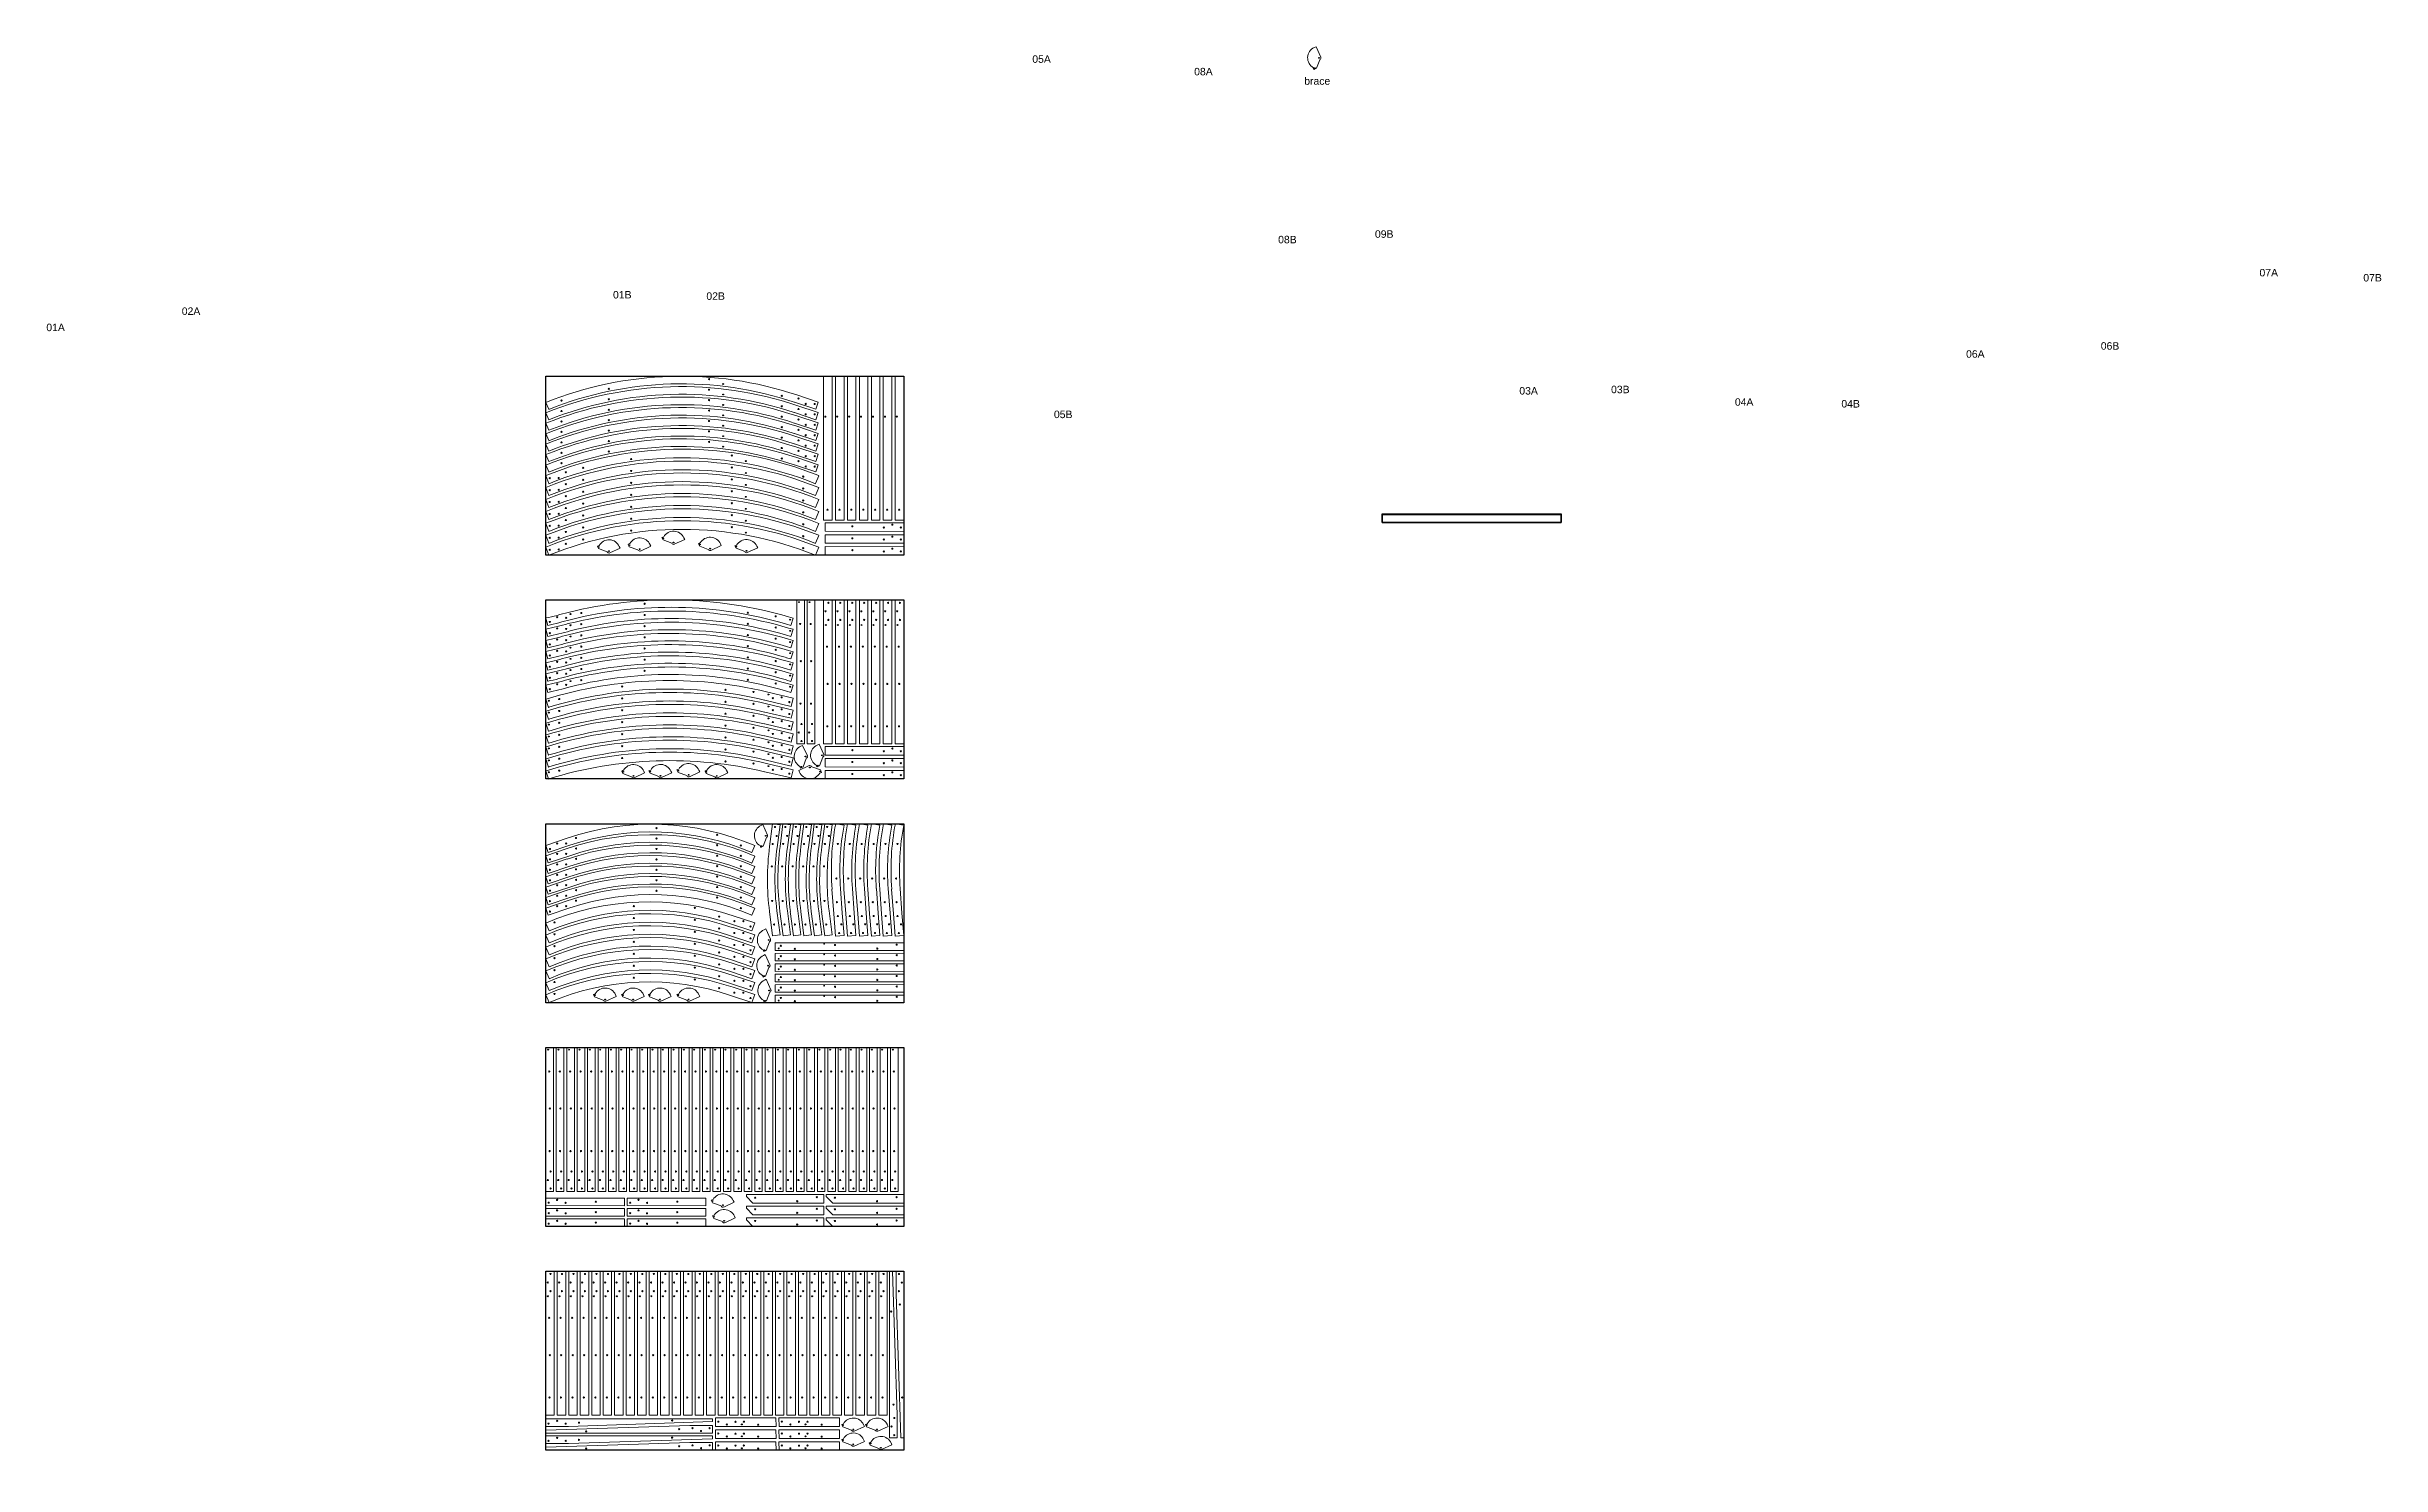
# Model space of a CAD drawing. Header units: millimetres. Extents: x -5533 to 28368, y -10878 to 14029.
# Drawn here: x -3409 to 12243, y -10878 to -1367 of the extents above; entities that cross this region are included whole.
import ezdxf

# ---------------------------------------------------------------- set-up
doc = ezdxf.new("R2010")
doc.units = ezdxf.units.MM
doc.layers.add('newTrack', color=7, linetype='Continuous', lineweight=20)
doc.layers.add('registration marking', color=7, linetype='Continuous', lineweight=20)
doc.styles.get("Standard").update_dxf_attribs({"font": 'arial.ttf'})

msp = doc.modelspace()

# ---------------------------------------------------------------- texts
at = {"char_height": 50, "attachment_point": 1}
for s, insert in [('05A', (3199, -1425)), ('08A', (4284, -1509)), ('brace', (5022, -1572)), ('08B', (4847, -2635)), ('09B', (5496, -2598)), ('07A', (11426, -2857)), ('07B', (12122, -2891)), ('02A', (-2503, -3115)), ('01B', (388, -3005)), ('02B', (1014, -3014)), ('01A', (-3411, -3224)), ('06A', (9459, -3402)), ('06B', (10362, -3348)), ('03A', (6464, -3649)), ('03B', (7079, -3640)), ('04A', (7909, -3724)), ('04B', (8623, -3736)), ('05B', (3344, -3807))]:
    msp.add_mtext_dynamic_manual_height_columns(s, width=168.92, gutter_width=12.5, heights=[0], dxfattribs=dict(at, insert=insert))

# ---------------------------------------------------------------- blocks, each defined once
blk = doc.blocks.new('bracev1')
at = {"color": 7, "linetype": 'Continuous', "lineweight": 5, "transparency": 33554687}
for p, q in [((-20, 75), (-32, 69)), ((12, 5), (-20, 75)), ((-38, -66), (-33, -78)), ((-33, -78), (-17, -70)), ((-17, -70), (5, -12))]:
    blk.add_line(p, q, dxfattribs=at)
for centre in [(0, 0), (-28, -69)]:
    blk.add_circle(centre, 2.5)
for radius, start, end in [(76.2, 114.4623, 240.1477), (12.7, 294.4623, 24.4623)]:
    blk.add_arc((0, 0), radius, start, end, dxfattribs=at)
blk = doc.blocks.new('01A')
at = {"layer": 'newTrack'}
for p, q in [((0, 19), (965, 51)), ((0, 0), (0, 19)), ((1118, 0), (0, 0)), ((965, 51), (1118, 51)), ((1118, 51), (1118, 0))]:
    blk.add_line(p, q, dxfattribs=at)
for centre in [(984, 32), (1041, 13), (1099, 32)]:
    blk.add_circle(centre, 4, dxfattribs=at)
at = {"layer": 'registration marking', "color": 7, "transparency": 33554687}
for centre in [(271, 11), (895, 26)]:
    blk.add_circle(centre, 4, dxfattribs=at)
blk = doc.blocks.new('*U47')
for p, rotation in [((-40, 559), 270), ((55, -559), 89.99999999999999)]:
    blk.add_blockref('01A', p, dxfattribs=dict(rotation=rotation))
blk = doc.blocks.new('*U48')
at = {"color": 0, "linetype": 'ByBlock', "lineweight": -2, "transparency": 16777216}
blk.add_blockref('*U47', (0, 0), dxfattribs=at)
blk = doc.blocks.new('01B')
at = {"layer": 'newTrack'}
for p, q in [((0, 0), (0, 57)), ((0, 57), (965, 57)), ((965, 0), (0, 0)), ((965, 57), (965, 0)), ((965, 0), (965, 57))]:
    blk.add_line(p, q, dxfattribs=at)
at = {"layer": 'registration marking', "color": 7, "transparency": 33554687}
for centre in [(271, 11), (895, 26)]:
    blk.add_circle(centre, 4, dxfattribs=at)
blk = doc.blocks.new('*U49')
at = {"rotation": 270.0000000505074}
blk.add_blockref('01B', (-29, 483), dxfattribs=at)
blk = doc.blocks.new('*U50')
at = {"color": 0, "linetype": 'ByBlock', "lineweight": -2, "transparency": 16777216}
for p in [(0, 0), (80, 0), (160, 0), (240, 0), (320, 0), (400, 0), (480, 0)]:
    blk.add_blockref('*U49', p, dxfattribs=at)
blk = doc.blocks.new('02B')
blk.add_circle((1133, 415), 3)
at = {"layer": 'newTrack'}
for p, q in [((965, 457), (1930, 457)), ((965, 400), (965, 457)), ((1930, 400), (965, 400)), ((1930, 457), (1930, 400))]:
    blk.add_line(p, q, dxfattribs=at)
for centre in [(984, 432), (1041, 413), (1099, 432)]:
    blk.add_circle(centre, 4, dxfattribs=at)
at = {"layer": 'registration marking', "color": 7, "transparency": 33554687}
for centre in [(1278, 423), (1528, 427), (1812, 425)]:
    blk.add_circle(centre, 4, dxfattribs=at)
blk = doc.blocks.new('*U51')
at = {"rotation": 270}
blk.add_blockref('02B', (-429, 1448), dxfattribs=at)
blk = doc.blocks.new('*U52')
at = {"color": 0, "linetype": 'ByBlock', "lineweight": -2, "transparency": 16777216}
for p in [(0, 0), (80, 0), (160, 0), (240, 0), (320, 0), (400, 0), (480, 0)]:
    blk.add_blockref('*U51', p, dxfattribs=at)
blk = doc.blocks.new('02A')
blk.add_circle((15, 15), 3)
at = {"layer": 'newTrack'}
for p, q in [((0, 0), (0, 51)), ((0, 51), (965, 51)), ((965, 0), (0, 0)), ((965, 51), (965, 0))]:
    blk.add_line(p, q, dxfattribs=at)
for centre in [(832, 32), (889, 13), (946, 32)]:
    blk.add_circle(centre, 4, dxfattribs=at)
at = {"layer": 'registration marking', "color": 7, "transparency": 33554687}
for centre in [(161, 23), (410, 27), (695, 25)]:
    blk.add_circle(centre, 4, dxfattribs=at)
blk = doc.blocks.new('*U53')
at = {"rotation": 270}
blk.add_blockref('02A', (-25, 483), dxfattribs=at)
blk = doc.blocks.new('*U54')
at = {"color": 0, "linetype": 'ByBlock', "lineweight": -2, "transparency": 16777216}
for p in [(0, 0), (70, 0)]:
    blk.add_blockref('*U53', p, dxfattribs=at)
blk = doc.blocks.new('03B')
for centre in [(1591, 393), (167, 15)]:
    blk.add_circle(centre, 3)
at = {"layer": 'newTrack'}
for p, q in [((1612, 388), (1583, 437)), ((0, 57), (0, 0)), ((183, 57), (0, 57)), ((0, 0), (183, 0))]:
    blk.add_line(p, q, dxfattribs=at)
for centre in [(19, 32), (76, 13), (133, 32)]:
    blk.add_circle(centre, 4, dxfattribs=at)
for centre, radius, start, end in [((185, 2818), 2761, 269.974, 300.3636), ((185, 2818), 2818, 269.974, 300.3828), ((2884, -1632), 2445, 122.1753, 122.2395), ((2884, -1632), 2387, 122.2173, 122.2617)]:
    blk.add_arc(centre, radius, start, end, dxfattribs=at)
at = {"layer": 'registration marking', "color": 7, "transparency": 33554687}
for centre in [(1525, 366), (1134, 187), (268, 21), (454, 50)]:
    blk.add_circle(centre, 4, dxfattribs=at)
blk = doc.blocks.new('*U55')
at = {"rotation": 256.7354387050403}
blk.add_blockref('03B', (-28, 835), dxfattribs=at)
blk = doc.blocks.new('*U56')
at = {"color": 0, "linetype": 'ByBlock', "lineweight": -2, "transparency": 16777216}
for p in [(0, 0), (80, 0), (160, 0), (240, 0), (320, 0), (400, 0), (480, 0)]:
    blk.add_blockref('*U55', p, dxfattribs=at)
blk = doc.blocks.new('03A')
for centre in [(1439, 393), (15, 15)]:
    blk.add_circle(centre, 3)
at = {"layer": 'newTrack'}
for p, q in [((1591, 465), (1565, 509)), ((31, 51), (0, 51)), ((0, 51), (0, 0)), ((0, 0), (31, 0))]:
    blk.add_line(p, q, dxfattribs=at)
for centre in [(1558, 483), (1460, 425), (1519, 438)]:
    blk.add_circle(centre, 4, dxfattribs=at)
for centre, radius, start, end in [((2732, -1632), 2438, 118.5979, 122.242), ((32, 2818), 2768, 269.974, 300.3657), ((32, 2818), 2818, 269.974, 300.3828), ((2732, -1632), 2387, 118.5591, 122.2617)]:
    blk.add_arc(centre, radius, start, end, dxfattribs=at)
at = {"layer": 'registration marking', "color": 7, "transparency": 33554687}
for centre in [(1372, 366), (1372, 366), (982, 187), (982, 187), (115, 21), (115, 21), (301, 50), (301, 50)]:
    blk.add_circle(centre, 4, dxfattribs=at)
blk = doc.blocks.new('*U57')
at = {"rotation": 253.6821840787339}
blk.add_blockref('03A', (-21, 835), dxfattribs=at)
blk = doc.blocks.new('*U58')
at = {"color": 0, "linetype": 'ByBlock', "lineweight": -2, "transparency": 16777216}
for p in [(0, 0), (75, 0), (150, 0), (225, 0), (300, 0), (375, 0), (450, 0)]:
    blk.add_blockref('*U57', p, dxfattribs=at)
blk = doc.blocks.new('04A')
blk.add_circle((1141, 305), 3)
at = {"layer": 'newTrack'}
for p, q in [((1629, 240), (1778, 209)), ((1788, 259), (1639, 290)), ((1778, 209), (1788, 259)), ((-26, 44), (0, 0))]:
    blk.add_line(p, q, dxfattribs=at)
for centre in [(1654, 267), (1706, 237), (1766, 244)]:
    blk.add_circle(centre, 4, dxfattribs=at)
for radius, end in [(2438, 118.5973), (2387, 118.5585)]:
    blk.add_arc((1141, -2097), radius, 78.2203, end, dxfattribs=at)
at = {"layer": 'registration marking', "color": 7, "transparency": 33554687}
for centre in [(1043, 326), (383, 183), (1540, 272), (77, 68)]:
    blk.add_circle(centre, 4, dxfattribs=at)
blk = doc.blocks.new('*U59')
at = {"rotation": 83.29266201058093}
blk.add_blockref('04A', (67, -895), dxfattribs=at)
blk = doc.blocks.new('*U60')
at = {"color": 0, "linetype": 'ByBlock', "lineweight": -2, "transparency": 16777216}
for p in [(0, 0), (70, 0), (140, 0), (210, 0), (280, 0), (350, 0), (420, 0)]:
    blk.add_blockref('*U59', p, dxfattribs=at)
blk = doc.blocks.new('04B')
blk.add_circle((1273, 383), 3)
at = {"layer": 'newTrack'}
for p, q in [((1772, 373), (1760, 317)), ((0, 0), (-29, 49))]:
    blk.add_line(p, q, dxfattribs=at)
for centre in [(0, 37), (59, 49), (99, 95)]:
    blk.add_circle(centre, 4, dxfattribs=at)
for radius, end in [(2445, 122.1753), (2387, 122.2173)]:
    blk.add_arc((1273, -2020), radius, 78.22, end, dxfattribs=at)
at = {"layer": 'registration marking', "color": 7, "transparency": 33554687}
for centre in [(1175, 403), (1671, 349), (515, 260), (209, 145)]:
    blk.add_circle(centre, 4, dxfattribs=at)
blk = doc.blocks.new('*U61')
at = {"rotation": 79.78132304152058}
blk.add_blockref('04B', (54, -895), dxfattribs=at)
blk = doc.blocks.new('*U62')
at = {"color": 0, "linetype": 'ByBlock', "lineweight": -2, "transparency": 16777216}
for p in [(0, 0), (80, 0), (160, 0), (240, 0), (320, 0), (400, 0), (480, 0)]:
    blk.add_blockref('*U61', p, dxfattribs=at)
blk = doc.blocks.new('06A')
at = {"layer": 'newTrack'}
for p, q in [((1217, 239), (1349, 315)), ((1349, 315), (1374, 271)), ((1374, 271), (1242, 195)), ((0, 0), (10, 50)), ((10, 50), (11, 50))]:
    blk.add_line(p, q, dxfattribs=at)
for centre in [(1243, 232), (1302, 244), (1342, 289)]:
    blk.add_circle(centre, 4, dxfattribs=at)
for radius, start in [(1748, 257.8453), (1697, 257.8397)]:
    blk.add_arc((368, 1709), radius, start, 300, dxfattribs=at)
at = {"layer": 'registration marking', "color": 7, "transparency": 33554687}
for centre in [(1185, 183), (92, 17), (669, 13), (261, -22)]:
    blk.add_circle(centre, 4, dxfattribs=at)
blk = doc.blocks.new('*U63')
at = {"rotation": 258.780268247602}
blk.add_blockref('06A', (-2, 701), dxfattribs=at)
blk = doc.blocks.new('*U64')
at = {"color": 0, "linetype": 'ByBlock', "lineweight": -2, "transparency": 16777216}
for p in [(0, 0), (70, 0), (140, 0), (210, 0), (280, 0), (350, 0), (420, 0)]:
    blk.add_blockref('*U63', p, dxfattribs=at)
blk = doc.blocks.new('06B')
at = {"layer": 'newTrack'}
for p, q in [((1363, 213), (1391, 164)), ((0, 0), (12, 56)), ((149, -31), (0, 0)), ((12, 56), (161, 25))]:
    blk.add_line(p, q, dxfattribs=at)
for centre in [(25, 27), (77, -3), (137, 4)]:
    blk.add_circle(centre, 4, dxfattribs=at)
for radius, start in [(1748, 257.8453), (1691, 257.839)]:
    blk.add_arc((517, 1678), radius, start, 300, dxfattribs=at)
at = {"layer": 'registration marking', "color": 7, "transparency": 33554687}
for centre in [(1334, 152), (242, -14), (410, -53), (818, -18)]:
    blk.add_circle(centre, 4, dxfattribs=at)
blk = doc.blocks.new('*U65')
at = {"rotation": 263.3529038191884}
blk.add_blockref('06B', (9, 699), dxfattribs=at)
blk = doc.blocks.new('*U66')
at = {"color": 0, "linetype": 'ByBlock', "lineweight": -2, "transparency": 16777216}
for p in [(0, 0), (80, 0), (160, 0), (240, 0), (320, 0), (400, 0), (480, 0)]:
    blk.add_blockref('*U65', p, dxfattribs=at)
blk = doc.blocks.new('07A')
at = {"layer": 'newTrack'}
for p, q in [((521, 293), (668, 333)), ((668, 333), (681, 284)), ((681, 284), (534, 244)), ((-25, 44), (117, 126)), ((0, 0), (-25, 44)), ((142, 82), (0, 0))]:
    blk.add_line(p, q, dxfattribs=at)
for centre in [(655, 310), (544, 280), (604, 276)]:
    blk.add_circle(centre, 4, dxfattribs=at)
for radius in [1676, 1626]:
    blk.add_arc((955, -1326), radius, 105, 120, dxfattribs=at)
at = {"layer": 'registration marking', "color": 7, "transparency": 33554687}
for centre in [(403, 228), (49, 64), (190, 136)]:
    blk.add_circle(centre, 4, dxfattribs=at)
blk = doc.blocks.new('*U68')
at = {"rotation": 67.38368252924118}
blk.add_blockref('07A', (28, -367), dxfattribs=at)
blk = doc.blocks.new('*U69')
at = {"color": 0, "linetype": 'ByBlock', "lineweight": -2, "transparency": 16777216}
for p in [(0, 0), (70, 0), (140, 0), (210, 0), (280, 0), (350, 0)]:
    blk.add_blockref('*U68', p, dxfattribs=at)
blk = doc.blocks.new('07B')
at = {"layer": 'newTrack'}
for p, q in [((651, 376), (666, 321)), ((102, 125), (245, 208)), ((274, 158), (131, 76)), ((-29, 49), (102, 125)), ((0, 0), (-29, 49)), ((131, 76), (0, 0))]:
    blk.add_line(p, q, dxfattribs=at)
for centre in [(1, 37), (60, 49), (100, 94)]:
    blk.add_circle(centre, 4, dxfattribs=at)
for radius in [1683, 1626]:
    blk.add_arc((1087, -1250), radius, 105, 120, dxfattribs=at)
at = {"layer": 'registration marking', "color": 7, "transparency": 33554687}
for centre in [(322, 212), (535, 304), (181, 140)]:
    blk.add_circle(centre, 4, dxfattribs=at)
blk = doc.blocks.new('*U70')
at = {"rotation": 64.29803953119514}
blk.add_blockref('07B', (31, -369), dxfattribs=at)
blk = doc.blocks.new('*U71')
at = {"color": 0, "linetype": 'ByBlock', "lineweight": -2, "transparency": 16777216}
for p in [(0, 0), (80, 0), (160, 0), (240, 0), (320, 0), (400, 0)]:
    blk.add_blockref('*U70', p, dxfattribs=at)
blk = doc.blocks.new('08A')
blk.add_circle((20, 20), 3)
at = {"color": 7, "linetype": 'Continuous', "lineweight": 5, "transparency": 33554687}
blk.add_circle((307, 128), 2.5, dxfattribs=at)
at = {"layer": 'newTrack', "color": 7, "linetype": 'Continuous', "lineweight": 5, "transparency": 33554687}
for p, q in [((-13, 49), (821, 273)), ((834, 224), (0, 0)), ((821, 273), (834, 224)), ((0, 0), (-13, 49))]:
    blk.add_line(p, q, dxfattribs=at)
at = {"layer": 'registration marking', "color": 7, "linetype": 'Continuous', "lineweight": 5, "transparency": 33554687}
for centre in [(659, 190), (778, 249), (29, 41), (29, 41), (125, 45), (379, 140)]:
    blk.add_circle(centre, 4, dxfattribs=at)
blk = doc.blocks.new('*U72')
at = {"rotation": 75.0000000000034}
blk.add_blockref('08A', (25.4, -431.8), dxfattribs=at)
blk = doc.blocks.new('*U73')
at = {"color": 0, "linetype": 'ByBlock', "lineweight": -2, "transparency": 16777216}
for p in [(0, 0), (70, 0), (140, 0), (210, 0), (280, 0), (350, 0)]:
    blk.add_blockref('*U72', p, dxfattribs=at)
blk = doc.blocks.new('05B')
at = {"layer": 'newTrack'}
for p, q in [((12, 56), (0, 0)), ((527, -52), (12, 56)), ((0, 0), (516, -108)), ((516, -108), (527, -52))]:
    blk.add_line(p, q, dxfattribs=at)
for centre in [(25, 27), (77, -3), (137, 4)]:
    blk.add_circle(centre, 4, dxfattribs=at)
at = {"layer": 'registration marking', "color": 7, "transparency": 33554687}
blk.add_circle((342, -47), 4, dxfattribs=at)
blk = doc.blocks.new('*U76')
at = {"rotation": 281.7797198083214}
blk.add_blockref('05B', (-29, 263), dxfattribs=at)
blk = doc.blocks.new('*U77')
at = {"color": 0, "linetype": 'ByBlock', "lineweight": -2, "transparency": 16777216}
for p in [(0, 0), (80, 0), (160, 0)]:
    blk.add_blockref('*U76', p, dxfattribs=at)
blk = doc.blocks.new('08B')
blk.add_circle((167, 59), 3)
at = {"color": 7, "linetype": 'Continuous', "lineweight": 5, "transparency": 33554687}
blk.add_circle((176, 80), 4, dxfattribs=at)
at = {"layer": 'newTrack', "color": 7, "linetype": 'Continuous', "lineweight": 5, "transparency": 33554687}
for p, q in [((-15, 55), (377, 160)), ((377, 160), (392, 105)), ((0, 0), (-15, 55)), ((392, 105), (0, 0))]:
    blk.add_line(p, q, dxfattribs=at)
at = {"layer": 'newTrack'}
for centre in [(10, 36), (70, 32), (121, 65)]:
    blk.add_circle(centre, 4, dxfattribs=at)
at = {"layer": 'registration marking', "color": 7, "linetype": 'Continuous', "lineweight": 5, "transparency": 33554687}
for centre in [(176, 80), (273, 85)]:
    blk.add_circle(centre, 4, dxfattribs=at)
blk = doc.blocks.new('*U79')
at = {"rotation": 75.00000000000378}
blk.add_blockref('08B', (29, -203), dxfattribs=at)
blk = doc.blocks.new('*U80')
at = {"color": 0, "linetype": 'ByBlock', "lineweight": -2, "transparency": 16777216}
for p in [(0, 0), (80, 0), (160, 0)]:
    blk.add_blockref('*U79', p, dxfattribs=at)
blk = doc.blocks.new('09B')
at = {"layer": 'newTrack', "color": 7, "linetype": 'Continuous', "lineweight": 5, "transparency": 33554687}
for p, q in [((-517, -79), (-15, 55)), ((0, 0), (-460, -123)), ((-15, 55), (0, 0)), ((0, 0), (-15, 55)), ((-513, -92), (-517, -79)), ((-460, -123), (-513, -92))]:
    blk.add_line(p, q, dxfattribs=at)
at = {"layer": 'registration marking', "color": 7, "linetype": 'Continuous', "lineweight": 5, "transparency": 33554687}
for centre in [(-56, 26), (-455, -84), (-176, -34)]:
    blk.add_circle(centre, 4, dxfattribs=at)
blk = doc.blocks.new('*U81')
at = {"rotation": 75.0000000000033}
blk.add_blockref('09B', (34, 258), dxfattribs=at)
blk = doc.blocks.new('*U82')
at = {"color": 0, "linetype": 'ByBlock', "lineweight": -2, "transparency": 16777216}
for p in [(0, 0), (78, 0), (156, 0)]:
    blk.add_blockref('*U81', p, dxfattribs=at)
blk = doc.blocks.new('*U194')
at = {"rotation": 270}
blk.add_blockref('02A', (-25, 483), dxfattribs=at)
blk = doc.blocks.new('*U195')
at = {"color": 0, "linetype": 'ByBlock', "lineweight": -2, "transparency": 16777216}
for p in [(0, 0), (70, 0), (140, 0), (210, 0), (280, 0), (350, 0), (420, 0), (490, 0), (560, 0), (630, 0), (700, 0), (770, 0), (840, 0), (910, 0), (980, 0), (1050, 0), (1120, 0), (1190, 0), (1260, 0), (1330, 0), (1400, 0), (1470, 0), (1540, 0), (1610, 0), (1680, 0), (1750, 0), (1820, 0), (1890, 0), (1960, 0), (2030, 0), (2100, 0), (2170, 0), (2240, 0), (2310, 0)]:
    blk.add_blockref('*U194', p, dxfattribs=at)
blk = doc.blocks.new('*U198')
at = {"rotation": 270}
blk.add_blockref('02B', (-429, 1448), dxfattribs=at)
blk = doc.blocks.new('*U199')
at = {"color": 0, "linetype": 'ByBlock', "lineweight": -2, "transparency": 16777216}
for p in [(0, 0), (77, 0), (154, 0), (231, 0), (308, 0), (385, 0), (462, 0), (539, 0), (616, 0), (693, 0), (770, 0), (847, 0), (924, 0), (1001, 0), (1078, 0), (1155, 0), (1232, 0), (1309, 0), (1386, 0), (1463, 0), (1540, 0), (1617, 0), (1694, 0), (1771, 0), (1848, 0), (1925, 0), (2002, 0), (2079, 0), (2156, 0), (2233, 0)]:
    blk.add_blockref('*U198', p, dxfattribs=at)
blk = doc.blocks.new('*U200')
at = {"rotation": 281.7797198083214}
blk.add_blockref('05B', (-29, 263), dxfattribs=at)
blk = doc.blocks.new('*U201')
at = {"color": 0, "linetype": 'ByBlock', "lineweight": -2, "transparency": 16777216}
for p in [(0, 0), (80, 0), (160, 0)]:
    blk.add_blockref('*U200', p, dxfattribs=at)
blk = doc.blocks.new('*U206')
for p, rotation in [((-40, 559), 270), ((55, -559), 89.99999999999999)]:
    blk.add_blockref('01A', p, dxfattribs=dict(rotation=rotation))
blk = doc.blocks.new('*U207')
at = {"color": 0, "linetype": 'ByBlock', "lineweight": -2, "transparency": 16777216}
for p in [(0, 0), (115, 0)]:
    blk.add_blockref('*U206', p, dxfattribs=at)
blk = doc.blocks.new('05A')
at = {"layer": 'newTrack'}
for p, q in [((10, 50), (0, 0)), ((526, -58), (10, 50)), ((0, 0), (516, -108)), ((516, -108), (526, -58))]:
    blk.add_line(p, q, dxfattribs=at)
for centre in [(392, -49), (444, -80), (503, -73)]:
    blk.add_circle(centre, 4, dxfattribs=at)
at = {"layer": 'registration marking', "color": 7, "transparency": 33554687}
blk.add_circle((192, -15), 4, dxfattribs=at)
blk = doc.blocks.new('*U208')
at = {"rotation": 281.7797198083186}
blk.add_blockref('05A', (-25, 263), dxfattribs=at)
blk = doc.blocks.new('*U209')
at = {"color": 0, "linetype": 'ByBlock', "lineweight": -2, "transparency": 16777216}
for p in [(0, 0), (70, 0), (140, 0)]:
    blk.add_blockref('*U208', p, dxfattribs=at)
blk = doc.blocks.new('*U210')
at = {"rotation": 281.7797198083186}
blk.add_blockref('05A', (-25, 263), dxfattribs=at)
blk = doc.blocks.new('*U211')
at = {"color": 0, "linetype": 'ByBlock', "lineweight": -2, "transparency": 16777216}
for p in [(0, 0), (70, 0), (140, 0)]:
    blk.add_blockref('*U210', p, dxfattribs=at)
blk = doc.blocks.new('*U212')
at = {"rotation": 75.00000000000378}
blk.add_blockref('08B', (29, -203), dxfattribs=at)
blk = doc.blocks.new('*U213')
at = {"color": 0, "linetype": 'ByBlock', "lineweight": -2, "transparency": 16777216}
for p in [(0, 0), (80, 0), (160, 0)]:
    blk.add_blockref('*U212', p, dxfattribs=at)
blk = doc.blocks.new('*U214')
at = {"rotation": 75.0000000000033}
blk.add_blockref('09B', (34, 258), dxfattribs=at)
blk = doc.blocks.new('*U215')
at = {"color": 0, "linetype": 'ByBlock', "lineweight": -2, "transparency": 16777216}
for p in [(0, 0), (78, 0), (156, 0)]:
    blk.add_blockref('*U214', p, dxfattribs=at)

# ---------------------------------------------------------------- linework, layer by layer
for points in [[(-63, -3576), (2337, -3576), (2337, -4776), (-63, -4776)], [(5544, -4498), (6744, -4498), (6744, -4556), (5544, -4556)], [(5544, -4556), (6744, -4556), (6744, -4505), (5544, -4505)], [(-63, -5076), (2337, -5076), (2337, -6276), (-63, -6276)], [(-63, -6576), (2337, -6576), (2337, -7776), (-63, -7776)], [(-63, -8076), (2337, -8076), (2337, -9276), (-63, -9276)], [(-63, -9576), (2337, -9576), (2337, -10776), (-63, -10776)]]:
    msp.add_lwpolyline(points, close=True)

# ---------------------------------------------------------------- block references
for name, p in [('bracev1', (5121, -1442)), ('*U50', (1829, -4059)), ('*U54', (1645, -5559)), ('*U52', (1829, -5559)), ('bracev1', (1679, -6126)), ('bracev1', (1789, -6118)), ('*U69', (1480, -6955)), ('*U71', (1906, -6957)), ('bracev1', (1412, -6657)), ('bracev1', (1432, -7356)), ('bracev1', (1428, -7528)), ('bracev1', (1435, -7694)), ('*U195', (-37, -8559)), ('*U199', (-34, -10059))]:
    msp.add_blockref(name, p)
for name, p, rotation in [('*U60', (853, -3731), 270), ('*U62', (852, -4242), 270), ('*U201', (2074, -4588), 270), ('bracev1', (361, -4749), 270), ('bracev1', (567, -4736), 270), ('bracev1', (794, -4691), 270), ('bracev1', (1039, -4732), 270), ('bracev1', (1283, -4747), 270), ('*U58', (760, -5219), 270), ('*U56', (761, -5762), 270), ('*U77', (2074, -6088), 270), ('bracev1', (525, -6256), 270), ('bracev1', (707, -6255), 270), ('bracev1', (895, -6249), 270), ('bracev1', (1083, -6256), 270), ('bracev1', (1708, -6199), 90), ('*U64', (637, -6725), 270), ('*U66', (639, -7232), 270), ('*U73', (1906, -7401), 270), ('bracev1', (335, -7754), 270), ('bracev1', (523, -7754), 270), ('bracev1', (703, -7754), 270), ('bracev1', (895, -7754), 270), ('*U209', (201, -9111), 270), ('*U211', (747, -9111), 270), ('bracev1', (1125, -9134), 270), ('*U215', (1544, -9086), 270), ('*U82', (2079, -9086), 270), ('bracev1', (1133, -9239), 270), ('*U48', (2297, -10135), 180), ('*U80', (1278, -10588), 270), ('*U213', (1704, -10588), 270), ('*U207', (496, -10606), 270), ('bracev1', (1999, -10637), 270), ('bracev1', (2158, -10637), 270), ('bracev1', (1999, -10737), 270), ('bracev1', (2183, -10760), 270)]:
    msp.add_blockref(name, p, dxfattribs=dict(rotation=rotation))

msp.set_redraw_order([(e.dxf.handle, doc.entitydb.next_handle()) for e in msp.query("TEXT MTEXT ATTDEF DIMENSION ARC_DIMENSION")])  # texts and dimensions are drawn at this point

doc.saveas('drawing.dxf')
